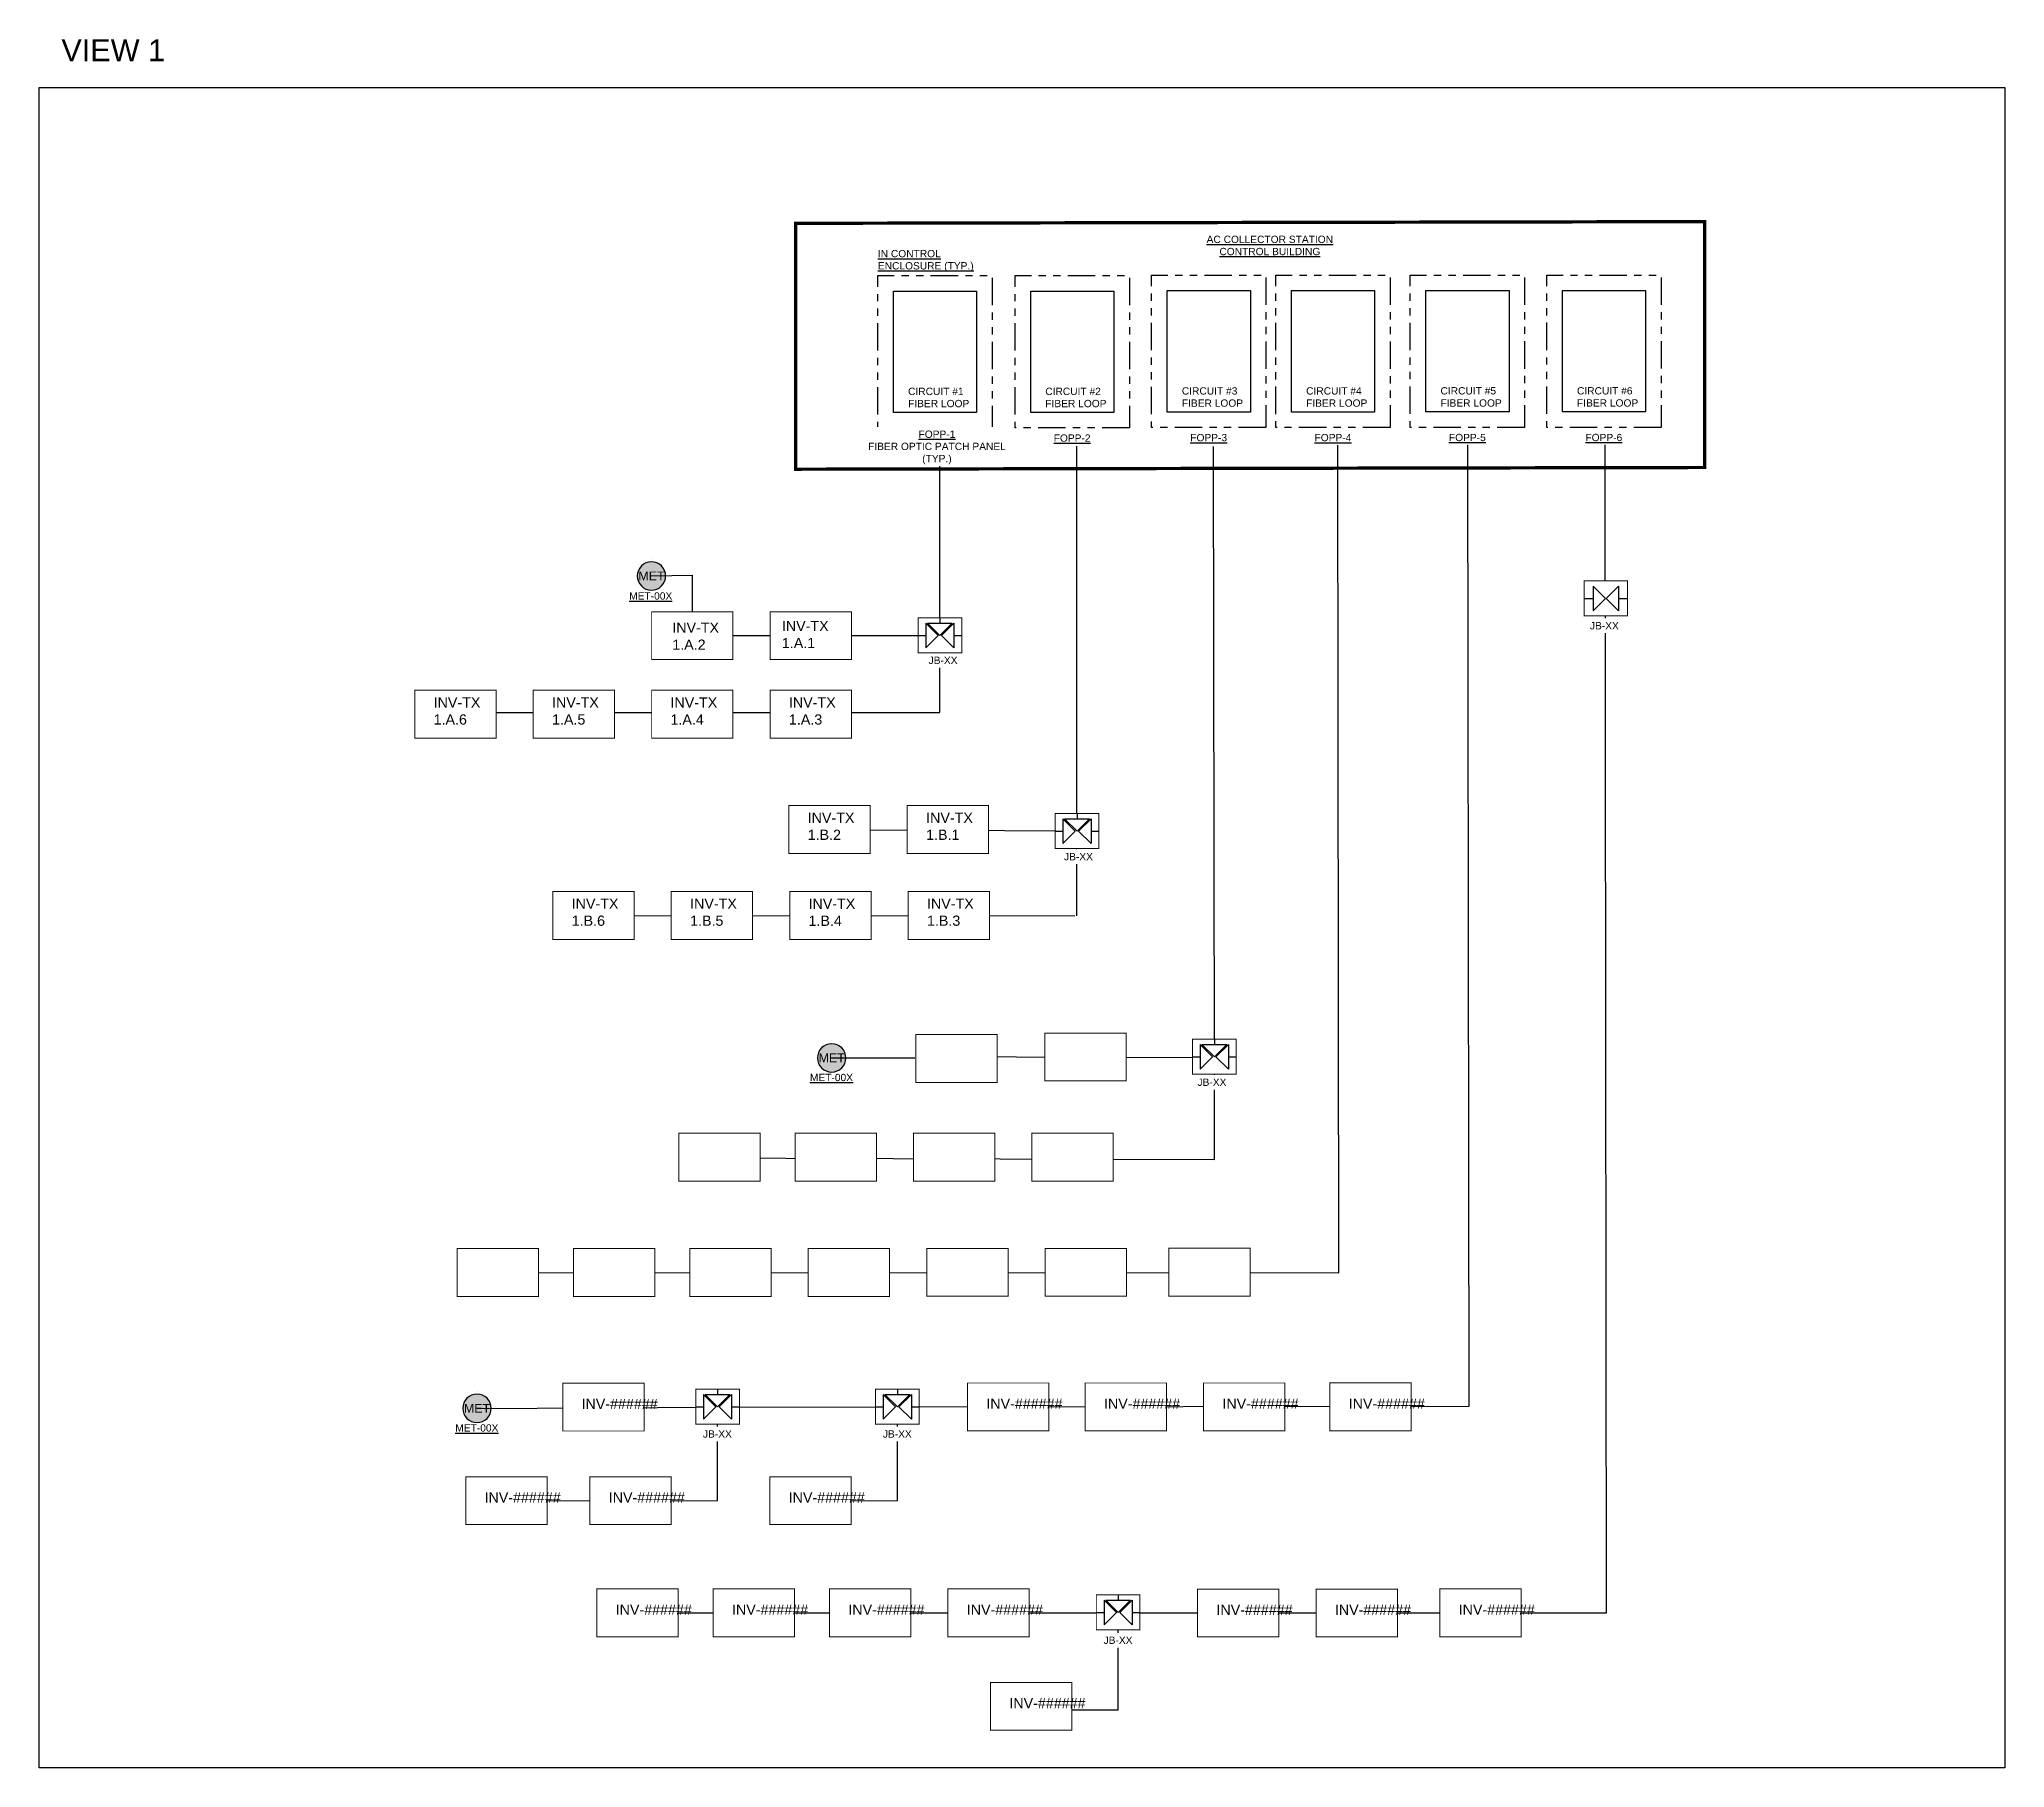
# Model space of a CAD drawing. Header units: feet. Extents: x -18 to 246, y -88 to 32.
# Drawn here: x 101.35 to 128.25, y 8.41 to 32.09 of the extents above; entities that cross this region are included whole.
import ezdxf
from ezdxf.enums import TextEntityAlignment as Align

# ---------------------------------------------------------------- set-up
doc = ezdxf.new("R2010")
doc.units = ezdxf.units.FT
doc.header["$MEASUREMENT"] = 0
for name, pattern in [('PHANTOM', [2.5, 1.25, -0.25, 0.25, -0.25, 0.25, -0.25]), ('PHANTOM2', [1.25, 0.625, -0.125, 0.125, -0.125, 0.125, -0.125]), ('PHANTOM4', [0.6875, 0.3125, 0.0625, -0.0625, 0.0625, -0.0625, 0.0625, -0.0625])]:
    doc.linetypes.add(name, pattern=pattern)
for name, color, linetype in [('E-1LIN', 4, 'Continuous'), ('E-1LIN-EQPM-ENCL', 8, 'PHANTOM2'), ('E-CABL-FO-6_STND', 121, 'FIBER_OPTIC_6 STRAND'), ('E-DASH', 11, 'PHANTOM4'), ('E-EQPM', 5, 'Continuous'), ('E-TXT', 7, 'Continuous'), ('G-ANNO-TEXT', 1, 'Continuous')]:
    doc.layers.add(name, color=color, linetype=linetype)
doc.layers.add('G-NPLT', color=67, linetype='Continuous', plot=False)
doc.styles.add('NEI-A', font='arial.ttf')
doc.styles.get("Standard").update_dxf_attribs({"font": 'arial.ttf'})
doc.linetypes.add('FIBER_OPTIC_6 STRAND', pattern='A,0.2,-0.05,0,-0.05,0.2,-0.15,["FO",Standard,S=0.1,R=0,X=-0.04,Y=-0.05],-0.25,0.2,-0.05,0,-0.05', length=1.2)

msp = doc.modelspace()

# ---------------------------------------------------------------- texts
at = {"layer": 'G-ANNO-TEXT', "insert": (118.1934039794683, 29.39563796866802), "char_height": 0.1, "attachment_point": 2, "style": 'NEI-A'}
msp.add_mtext_dynamic_manual_height_columns('{\\LAC COLLECTOR STATION\\PCONTROL BUILDING}', width=1.857563546903661, gutter_width=0.546875, heights=[0.3830680298602813], dxfattribs=at)
at = {"layer": 'G-ANNO-TEXT', "char_height": 0.1, "style": 'NEI-A'}
for s, insert, width, attachment_point in [('{\\LIN CONTROL ENCLOSURE (TYP.)}', (112.8268542931775, 28.90323545490653), 1.565488403659486, 7), ('CIRCUIT #1 FIBER LOOP', (113.2403187477443, 27.17955916535031), 1.155650688244124, 4), ('CIRCUIT #2\\PFIBER LOOP', (115.1189295404162, 27.17955916535031), 1.155650688244124, 4), ('CIRCUIT #3 FIBER LOOP', (116.9887214487362, 27.18565614545166), 1.155650688244124, 4), ('CIRCUIT #4 FIBER LOOP', (118.6902173147644, 27.18610436701557), 1.155650688244124, 4), ('CIRCUIT #5 FIBER LOOP', (120.5302515297168, 27.18708951035993), 1.155650688244124, 4), ('CIRCUIT #6 FIBER LOOP', (122.3989154529058, 27.18734790550894), 1.155650688244124, 4), ('{\\LMET-00X}', (109.7168439514243, 24.51175130510376), 0.2797221315119032, 2)]:
    msp.add_mtext(s, dxfattribs=dict(at, insert=insert, width=width, attachment_point=attachment_point))
at = {"layer": 'G-ANNO-TEXT', "char_height": 0.1, "attachment_point": 2, "style": 'NEI-A'}
for insert in [(112.1916581362505, 17.91649086101324), (107.3359709652302, 13.11665538261404)]:
    msp.add_mtext('{\\LMET-00X}', dxfattribs=dict(at, insert=insert))
at = {"layer": 'G-NPLT', "insert": (101.6478265753989, 32.0856314722771), "char_height": 0.3, "attachment_point": 1, "style": 'NEI-A'}
msp.add_mtext_dynamic_manual_height_columns('VIEW 1', width=2.484659677658783, gutter_width=0.5, heights=[0.3104365620736691], dxfattribs=at)

# ---------------------------------------------------------------- blocks, each defined once
blk = doc.blocks.new('PCS')
blk.add_wipeout([(10.99599950689899, 16.644323443245312), (12.109496882982516, 16.644323443245312), (12.109496882982516, 15.98943895719498), (10.99599950689899, 15.98943895719498)])
at = {"layer": 'E-1LIN-EQPM-ENCL', "linetype": 'Continuous', "const_width": 0.01350840653452756}
blk.add_lwpolyline([(12.10949688298251, 16.64432344324531), (10.99599950689899, 16.64432344324531), (10.99599950689899, 15.98943895719498), (12.10949688298251, 15.98943895719498)], close=True, dxfattribs=at)
blk = doc.blocks.new('*U24')
h = blk.add_hatch(color=255)
h.dxf.hatch_style = 1
edge = h.paths.add_edge_path()
edge.add_arc((0, 0), 0.2, 0, 360)
at = {"layer": 'defpoints', "color": 2}
for p, q in [((-2.870265935501609e-17, 0.24375), (-2.870265935501609e-17, 0.24375)), ((-2.870265935501609e-17, -0.24375), (-2.870265935501609e-17, -0.24375))]:
    blk.add_line(p, q, dxfattribs=at)
at = {"layer": 'G-ANNO-TEXT', "linetype": 'Continuous'}
blk.add_circle((0, 0), 0.2, dxfattribs=at)
at = {"layer": 'G-ANNO-TEXT', "style": 'NEI-A'}
blk.add_attdef('PV_LEGEND_CALLOUT', text='', height=0.125, dxfattribs=at).set_placement((0, 0), align=Align.MIDDLE_CENTER)
blk.add_attdef('PV_LEGEND_DESCRIPTION', text='', height=0.1, dxfattribs=at).set_placement((0.625, 0), align=Align.MIDDLE_LEFT)
blk = doc.blocks.new('2-WAY FIBER SPLICE')
blk.add_wipeout([(-0.29699114007946936, 0.24032540944159198), (0.2987458897978783, 0.23944830878165202), (0.2978685149386707, -0.24032540944159209), (-0.2943590176365672, -0.235062810309613), (-0.2987458897978854, -0.23593990936033293)])
at = {"layer": 'E-1LIN'}
for p, q in [((-0.2978685149386706, 0.002192750040631353), (-0.1738149756575056, 0.002192750040634905)), ((-0.1738149756574914, 0.1714265243344428), (-0.1738149756574914, -0.1670410242532441)), ((-0.1738149756574914, 0.1714265243344428), (-0.004581201363676346, 0.002192750040585167)), ((-0.1738149756574914, -0.1670410242532441), (-0.004581201363633713, 0.0021927500406278)), ((0.1736443838981749, 0.1714265243344428), (0.004410609604359905, 0.002192750040585167)), ((0.1736443838981749, -0.1670410242532441), (0.004410609604317273, 0.0021927500406278)), ((0.1736443838981749, 0.1714265243344428), (0.1736443838981749, -0.1670410242532441)), ((0.1736443838981749, 0.002192750040631353), (0.2998169842324216, 0.0021927500406278))]:
    blk.add_line(p, q, dxfattribs=at)
at = {"layer": 'E-1LIN-EQPM-ENCL', "linetype": 'Continuous', "const_width": 0.01350840653452756}
blk.add_lwpolyline([(-0.2971848617895176, -0.2352627565275149), (0.2998169842324216, -0.2352627565275149), (0.2998169842324216, 0.244910855740752), (-0.2971848617895176, 0.244910855740752)], close=True, dxfattribs=at)
blk = doc.blocks.new('3-WAY FIBER SPLICE')
blk.add_wipeout([(-0.29699114007946936, 0.24032540944159198), (0.2987458897978783, 0.23944830878165202), (0.2978685149386707, -0.24032540944159209), (-0.2943590176365672, -0.235062810309613), (-0.2987458897978854, -0.23593990936033293)])
at = {"layer": 'E-1LIN'}
for p, q in [((-0.2978685149386706, 0.002192750040631353), (-0.1912261962850152, 0.002192750040634905)), ((-0.191226196285001, 0.1714265243344428), (-0.191226196285001, -0.1670410242532441)), ((-0.191226196285001, 0.1714265243344428), (-0.02199242199118601, 0.002192750040585167)), ((-0.191226196285001, -0.1670410242532441), (-0.02199242199114337, 0.0021927500406278)), ((-0.1679177130723701, 0.1714265243344819), (0.1705498355153168, 0.1714265243344819)), ((-0.1679177130723701, 0.1714265243344819), (0.00131606122148753, 0.002192750040663327)), ((0.001316061221444897, 0.244910855740752), (0.001316061221430687, 0.1714265243344819)), ((0.1705498355153168, 0.1714265243344819), (0.001316061221444897, 0.002192750040631353)), ((0.1929809460034306, 0.1714265243344428), (0.0237471717096156, 0.002192750040585167)), ((0.1929809460034306, -0.1670410242532441), (0.02374717170957297, 0.0021927500406278)), ((0.1929809460034306, 0.1714265243344428), (0.1929809460034306, -0.1670410242532441)), ((0.1929809460034306, 0.002192750040631353), (0.2998169842324216, 0.0021927500406278))]:
    blk.add_line(p, q, dxfattribs=at)
at = {"layer": 'E-1LIN-EQPM-ENCL', "linetype": 'Continuous', "const_width": 0.01350840653452756}
blk.add_lwpolyline([(-0.2971848617895176, -0.2352627565275149), (0.2998169842324216, -0.2352627565275149), (0.2998169842324216, 0.244910855740752), (-0.2971848617895176, 0.244910855740752)], close=True, dxfattribs=at)

# ---------------------------------------------------------------- linework, layer by layer
at = {"layer": 'E-CABL-FO-6_STND', "ltscale": 0.8}
msp.add_line((110.6304507437086, 13.35243063512584), (113.0935743833903, 13.3550309588619), dxfattribs=at)
at = {"layer": 'E-CABL-FO-6_STND', "ltscale": 0.8, "flags": 128}
for points in [[(108.1808498907432, 15.19564575793315), (119.1368458347321, 15.19263984686203), (119.123233309168, 26.52718496240823)], [(111.6083580780454, 21.26306385801518), (115.5520864600039, 21.24290355126708), (115.5520864600039, 26.51307489345059)], [(113.3674551328452, 18.15191689466635), (117.4353293888393, 18.13975278106242), (117.4217168632752, 26.50868735908619)], [(120.920900316652, 13.36299827255686), (120.9051088228975, 26.56274824159906)], [(122.8026927122034, 10.53617659632178), (122.7868457147329, 26.55593023356721)], [(113.675299524317, 22.86979106316105), (113.6751108098725, 26.23979429570903)], [(109.726991776282, 24.73556639296299), (110.2864959726511, 24.74632122480389), (110.2864959726511, 24.24558962881341)], [(110.8436503474975, 23.91814738577711), (113.6752487181171, 23.91814730808635)], [(107.6002463717169, 22.86678062453677), (113.6752997349235, 22.86603011923125)], [(115.5520864600039, 20.0787226620321), (115.5520864600039, 21.24290355126708)], [(108.3771408630754, 20.08573735638867), (115.5246518172898, 20.07874948392654)], [(112.1941679183231, 18.1344200897589), (113.3346933645105, 18.1344200897589)], [(117.4353293888393, 16.76303365718309), (117.4353293888393, 18.13982473818413)], [(110.1015184425025, 16.76633020570013), (117.4353293888393, 16.74498453745608), (117.4353293888393, 16.76303365718309)], [(107.3384807473029, 13.3345846113597), (110.6304548809729, 13.35243063949356)], [(108.297422198444, 12.07037934793631), (110.6304507437086, 12.07093694006365), (110.6304507437086, 13.35243061706515)], [(112.4612526431183, 12.07037934793631), (113.0935743833903, 12.07093694006365), (113.0935743833903, 13.3550309588619)], [(113.0935743833903, 13.3550309588619), (120.9208906253543, 13.36299826269224)], [(110.0928691616014, 10.53431933370857), (116.1151969837816, 10.53485984424513)], [(115.4831373309211, 9.203846048787659), (116.115459071193, 9.203775218986777), (116.1151971991947, 10.53376580840084)], [(116.1151969837816, 10.53485984424513), (122.8026927122034, 10.53617659632178)]]:
    msp.add_lwpolyline(points, dxfattribs=at)
at = {"layer": 'E-DASH', "flags": 128}
for points in [[(114.392342696837, 26.76222252790854), (112.8268542931775, 26.76222252790854), (112.8268542931775, 28.84908988412782), (114.392342696837, 28.84908988412782)], [(118.1407453978289, 26.76831950800989), (116.5752569941694, 26.76831950800989), (116.5752569941694, 28.85518686422917), (118.1407453978289, 28.85518686422917)], [(119.8422412638571, 26.7687677295738), (118.2767528601976, 26.7687677295738), (118.2767528601976, 28.85563508579308), (119.8422412638571, 28.85563508579308)], [(121.6822754788094, 26.76975287291816), (120.11678707515, 26.76975287291816), (120.11678707515, 28.85662022913744), (121.6822754788094, 28.85662022913744)], [(123.5509394019984, 26.77001126806718), (121.985450998339, 26.77001126806718), (121.985450998339, 28.85687862428646), (123.5509394019984, 28.85687862428646)]]:
    msp.add_lwpolyline(points, close=True, dxfattribs=at)
at = {"layer": 'E-EQPM', "color": 5, "flags": 128}
for points in [[(114.178154273595, 26.97345991720787), (113.0410427164195, 26.97345991720787), (113.0410427164195, 28.6378524948285), (114.178154273595, 28.6378524948285)], [(116.0567650662669, 26.97345991720787), (114.9196535090914, 26.97345991720787), (114.9196535090914, 28.6378524948285), (116.0567650662669, 28.6378524948285)], [(117.9265569745869, 26.97955689730921), (116.7894454174114, 26.97955689730921), (116.7894454174114, 28.64394947492984), (117.9265569745869, 28.64394947492984)], [(119.6280528406151, 26.98000511887312), (118.4909412834396, 26.98000511887312), (118.4909412834396, 28.64439769649375), (119.6280528406151, 28.64439769649375)], [(121.4680870555675, 26.98099026221749), (120.330975498392, 26.98099026221749), (120.330975498392, 28.64538283983812), (121.4680870555675, 28.64538283983812)], [(123.3367509787565, 26.9812486573665), (122.199639421581, 26.9812486573665), (122.199639421581, 28.64564123498713), (123.3367509787565, 28.64564123498713)]]:
    msp.add_lwpolyline(points, close=True, dxfattribs=at)
at = {"layer": 'E-TXT', "color": 253, "linetype": 'PHANTOM', "const_width": 0.04502802178175855}
msp.add_lwpolyline([(111.7014995232234, 26.19755709012878), (124.1475899772941, 26.22096543902549), (124.1475899772941, 29.58864342701274), (111.7014995232234, 29.56523507811603)], close=True, dxfattribs=at)

# ---------------------------------------------------------------- block references
at = {"layer": 'G-ANNO-TEXT'}
ref = msp.add_blockref('*U24', (109.726991776282, 24.73556639296299), dxfattribs=dict(at, xscale=-0.9720000292433572, yscale=0.9720000292433572, zscale=0.9720000292433572, rotation=180))
ref.add_attrib('PV_LEGEND_CALLOUT', 'MET', dxfattribs={"height": 0.1215000036554196, "style": 'NEI-A'}).set_placement((109.726991776282, 24.73556639296299), align=Align.MIDDLE_CENTER)
ref = msp.add_blockref('*U24', (112.1941679183231, 18.1344200897589), dxfattribs=dict(at, xscale=-0.9720000292433572, yscale=0.9720000292433572, zscale=0.9720000292433572, rotation=180))
ref.add_attrib('PV_LEGEND_CALLOUT', 'MET', dxfattribs={"height": 0.1215000036554196, "style": 'NEI-A'}).set_placement((112.1941679183231, 18.1344200897589), align=Align.MIDDLE_CENTER)
ref = msp.add_blockref('*U24', (107.3384807473029, 13.3345846113597), dxfattribs=dict(at, xscale=-0.9720000292433572, yscale=0.9720000292433572, zscale=0.9720000292433572, rotation=180))
ref.add_attrib('PV_LEGEND_CALLOUT', 'MET', dxfattribs={"height": 0.1215000036554196, "style": 'NEI-A'}).set_placement((107.3384807473029, 13.3345846113597), align=Align.MIDDLE_CENTER)

msp.set_redraw_order([(e.dxf.handle, doc.entitydb.next_handle()) for e in msp.query("TEXT MTEXT ATTDEF DIMENSION ARC_DIMENSION")])  # texts and dimensions are drawn at this point

# ---------------------------------------------------------------- next in the draw order: block references
for p in [(98.73374777771038, 7.601266185568104), (100.3552469233446, 7.60126614107892), (95.4907494887344, 6.524757085921472), (97.11224863360447, 6.524757085921472), (98.73374777847452, 6.524757085921472), (100.3552469233446, 6.524757085921472), (100.6123585711464, 4.946182657795038), (102.2338577160165, 4.946182657795038), (97.38114135617641, 3.768856156168528), (99.00264050104647, 3.768856156168528), (100.6241396459165, 3.768856156168528), (102.2456387907866, 3.768856156168528), (102.3500455010152, 1.809229234363237), (104.1152691940579, 1.829886275198852), (99.10405195738706, 0.4577120856728385), (100.6969036180329, 0.4577120856728385), (102.318402762903, 0.4577120856728385), (103.939901907773, 0.4577120856728385), (96.07135300776068, -1.121235442286995), (97.66420466840653, -1.121235442287002), (99.25705632905238, -1.121235442287002), (100.8785554739224, -1.121235442287002), (102.5000546187925, -1.119668567580128), (104.1215537636626, -1.119668567580128), (105.8167856399507, -1.117226659001535), (97.51576845492595, -2.964799783953), (103.0582848444108, -2.962245419032655), (104.6690363373055, -2.962245419032655), (106.2905354821756, -2.962245419032655), (108.0199574901476, -2.960678544325781), (96.18792531546151, -4.246501852283828), (97.88850871035663, -4.246501852283828), (100.3517557601358, -4.246501852283828), (97.98337227861886, -5.783304617090952), (99.57622393926471, -5.783304617090959), (101.1690755999106, -5.783304617090959), (102.7905747447806, -5.783304617090959), (106.2087891221906, -5.784921732882744), (107.8302882670606, -5.784921732882744), (109.5255201433488, -5.782479824304147), (103.3736404479386, -7.063569242118994)]:
    msp.add_blockref('PCS', p)

# ---------------------------------------------------------------- next in the draw order: texts
at = {"layer": 'G-ANNO-TEXT', "insert": (113.6357990821821, 26.26341848055589), "char_height": 0.1, "attachment_point": 8, "style": 'NEI-A', "bg_fill": 2}
msp.add_mtext_dynamic_manual_height_columns('{\\LFOPP-1\\P}FIBER OPTIC PATCH PANEL (TYP.)', width=2.040033078049499, gutter_width=0.546875, heights=[0], dxfattribs=at)
at = {"layer": 'G-ANNO-TEXT', "char_height": 0.1, "style": 'NEI-A', "bg_fill": 3, "box_fill_scale": 1.5, "bg_fill_color": 256, "bg_fill_transparency": 0}
for s, width, heights, insert, attachment_point in [('{\\LFOPP-3}', 0.9289548197397313, [0], (117.3563131180708, 26.57871082503576), 8), ('{\\LFOPP-4}', 1.545902800422551, [0], (119.057808984099, 26.57915904659967), 8), ('{\\LFOPP-5}', 1.583326334710632, [0], (120.8978431990514, 26.58014418994404), 8), ('{\\LFOPP-6}', 1.615065562238017, [0], (122.7665071222404, 26.58040258509305), 8), ('JB-XX', 0.7844270833333332, [0], (122.7738121608662, 24.05355969140581), 5), ('JB-XX', 0.5925086997841263, [0.05170532060027305], (113.7192048156173, 23.5790810797328), 5), ('JB-XX', 0.5925086997841263, [0.05170532060027305], (115.5735187698037, 20.89024415352167), 5), ('JB-XX', 0.7844270833333332, [0], (117.4006330566146, 17.80071392567789), 5), ('JB-XX', 0.5925086997841263, [0.05170532060027305], (110.6299012749771, 12.98300048815207), 5), ('JB-XX', 0.5925086997841263, [0.05170532060027305], (113.0931483247563, 12.98300048815207), 5), ('JB-XX', 0.5925086997841263, [0.05170532060027305], (116.115033012559, 10.1582364686329), 5)]:
    msp.add_mtext_dynamic_manual_height_columns(s, width=width, gutter_width=0.546875, heights=heights, dxfattribs=dict(at, insert=insert, attachment_point=attachment_point))

# ---------------------------------------------------------------- next in the draw order: linework, layer by layer
at = {"layer": 'E-DASH', "flags": 128}
msp.add_lwpolyline([(116.2709534895089, 26.76222252790854), (114.7054650858494, 26.76222252790854), (114.7054650858494, 28.84908988412782), (116.2709534895089, 28.84908988412782)], close=True, dxfattribs=at)

# ---------------------------------------------------------------- next in the draw order: texts
at = {"layer": 'G-ANNO-TEXT', "char_height": 0.139854621569094, "attachment_point": 4, "style": 'NEI-A'}
for s, heights, insert in [('INV-TX 1.A.2', [0], (110.0120108460158, 23.91110346474553)), ('INV-TX 1.A.1', [0], (111.5126086832637, 23.93353773263168)), ('INV-TX 1.A.6', [0], (106.7443817836357, 22.88547187657227)), ('INV-TX 1.A.5', [0], (108.3658809285058, 22.88547187657227)), ('INV-TX 1.A.4', [0], (109.9873800733758, 22.88547187657227)), ('INV-TX 1.A.3', [0], (111.6088792182459, 22.88547187657227)), ('INV-TX 1.B.2', [0], (111.8659908660477, 21.30689744844583)), ('INV-TX 1.B.1', [0], (113.4874900109178, 21.30689744844583)), ('INV-TX 1.B.6', [0], (108.6347736510777, 20.12957094681932)), ('INV-TX 1.B.5', [0], (110.2562727959478, 20.12957094681932)), ('INV-TX 1.B.4', [0], (111.8777719408179, 20.12957094681932)), ('INV-TX 1.B.3', [0], (113.4992710856879, 20.12957094681932)), ('INV-######', [0.1446245609131968], (108.7694007498273, 13.39591500669779)), ('INV-######', [0.1446245609131968], (114.3119171393121, 13.39846937161813)), ('INV-######', [0.1446245609131968], (115.9226686322069, 13.39846937161814)), ('INV-######', [0.1446245609131968], (117.5441677770769, 13.39846937161814)), ('INV-######', [0.1446245609131968], (119.2735897850489, 13.39846937161814)), ('INV-######', [0.1446245609131968], (107.4415576103628, 12.11421293836696)), ('INV-######', [0.1446245609131968], (109.142141005258, 12.11421293836697)), ('INV-######', [0.1446245609131968], (111.6053880550372, 12.11421293836697)), ('INV-######', [0.1446245609131968], (109.2370045735202, 10.57741017355983)), ('INV-######', [0.1446245609131968], (110.829856234166, 10.57741017355983)), ('INV-######', [0.1446245609131968], (112.4227078948119, 10.57741017355983)), ('INV-######', [0.1446245609131968], (114.044207039682, 10.57741017355983)), ('INV-######', [0.1446245609131968], (117.4624214170919, 10.57579305776805)), ('INV-######', [0.1446245609131968], (119.0839205619619, 10.57579305776805)), ('INV-######', [0.1446245609131968], (120.7791524382501, 10.57823496634665)), ('INV-######', [0.1446245609131968], (114.6272727428399, 9.297145548531802))]:
    msp.add_mtext_dynamic_manual_height_columns(s, width=0.4443953255175588, gutter_width=0.4671508430686306, heights=heights, dxfattribs=dict(at, insert=insert))

# ---------------------------------------------------------------- next in the draw order: texts
at = {"layer": 'G-ANNO-TEXT', "insert": (115.4865212097508, 26.57261384493442), "char_height": 0.1, "attachment_point": 8, "style": 'NEI-A', "bg_fill": 3, "box_fill_scale": 1.5, "bg_fill_color": 256, "bg_fill_transparency": 0}
msp.add_mtext_dynamic_manual_height_columns('{\\LFOPP-2}', width=1.555247709109819, gutter_width=0.546875, heights=[0], dxfattribs=at)

# ---------------------------------------------------------------- next in the draw order: linework, layer by layer
at = {"layer": 'G-NPLT'}
msp.add_lwpolyline([(101.3456951362603, 31.42358716406075), (128.2547864582709, 31.42358716406075), (128.2547864582709, 8.413000920099364), (101.3456951362603, 8.413000920099364)], close=True, dxfattribs=at)

# ---------------------------------------------------------------- next in the draw order: block references
for name, p in [('2-WAY FIBER SPLICE', (122.7921857751452, 24.42352337892325)), ('3-WAY FIBER SPLICE', (113.6752487181171, 23.91814730808635)), ('3-WAY FIBER SPLICE', (115.5520864600039, 21.23728623924547)), ('3-WAY FIBER SPLICE', (117.432289849107, 18.14711061666827)), ('3-WAY FIBER SPLICE', (110.6304507437086, 13.35243063512584)), ('3-WAY FIBER SPLICE', (113.0922583221689, 13.35283820882127)), ('3-WAY FIBER SPLICE', (116.1151969837816, 10.53485984424513))]:
    msp.add_blockref(name, p)

doc.saveas('drawing.dxf')
